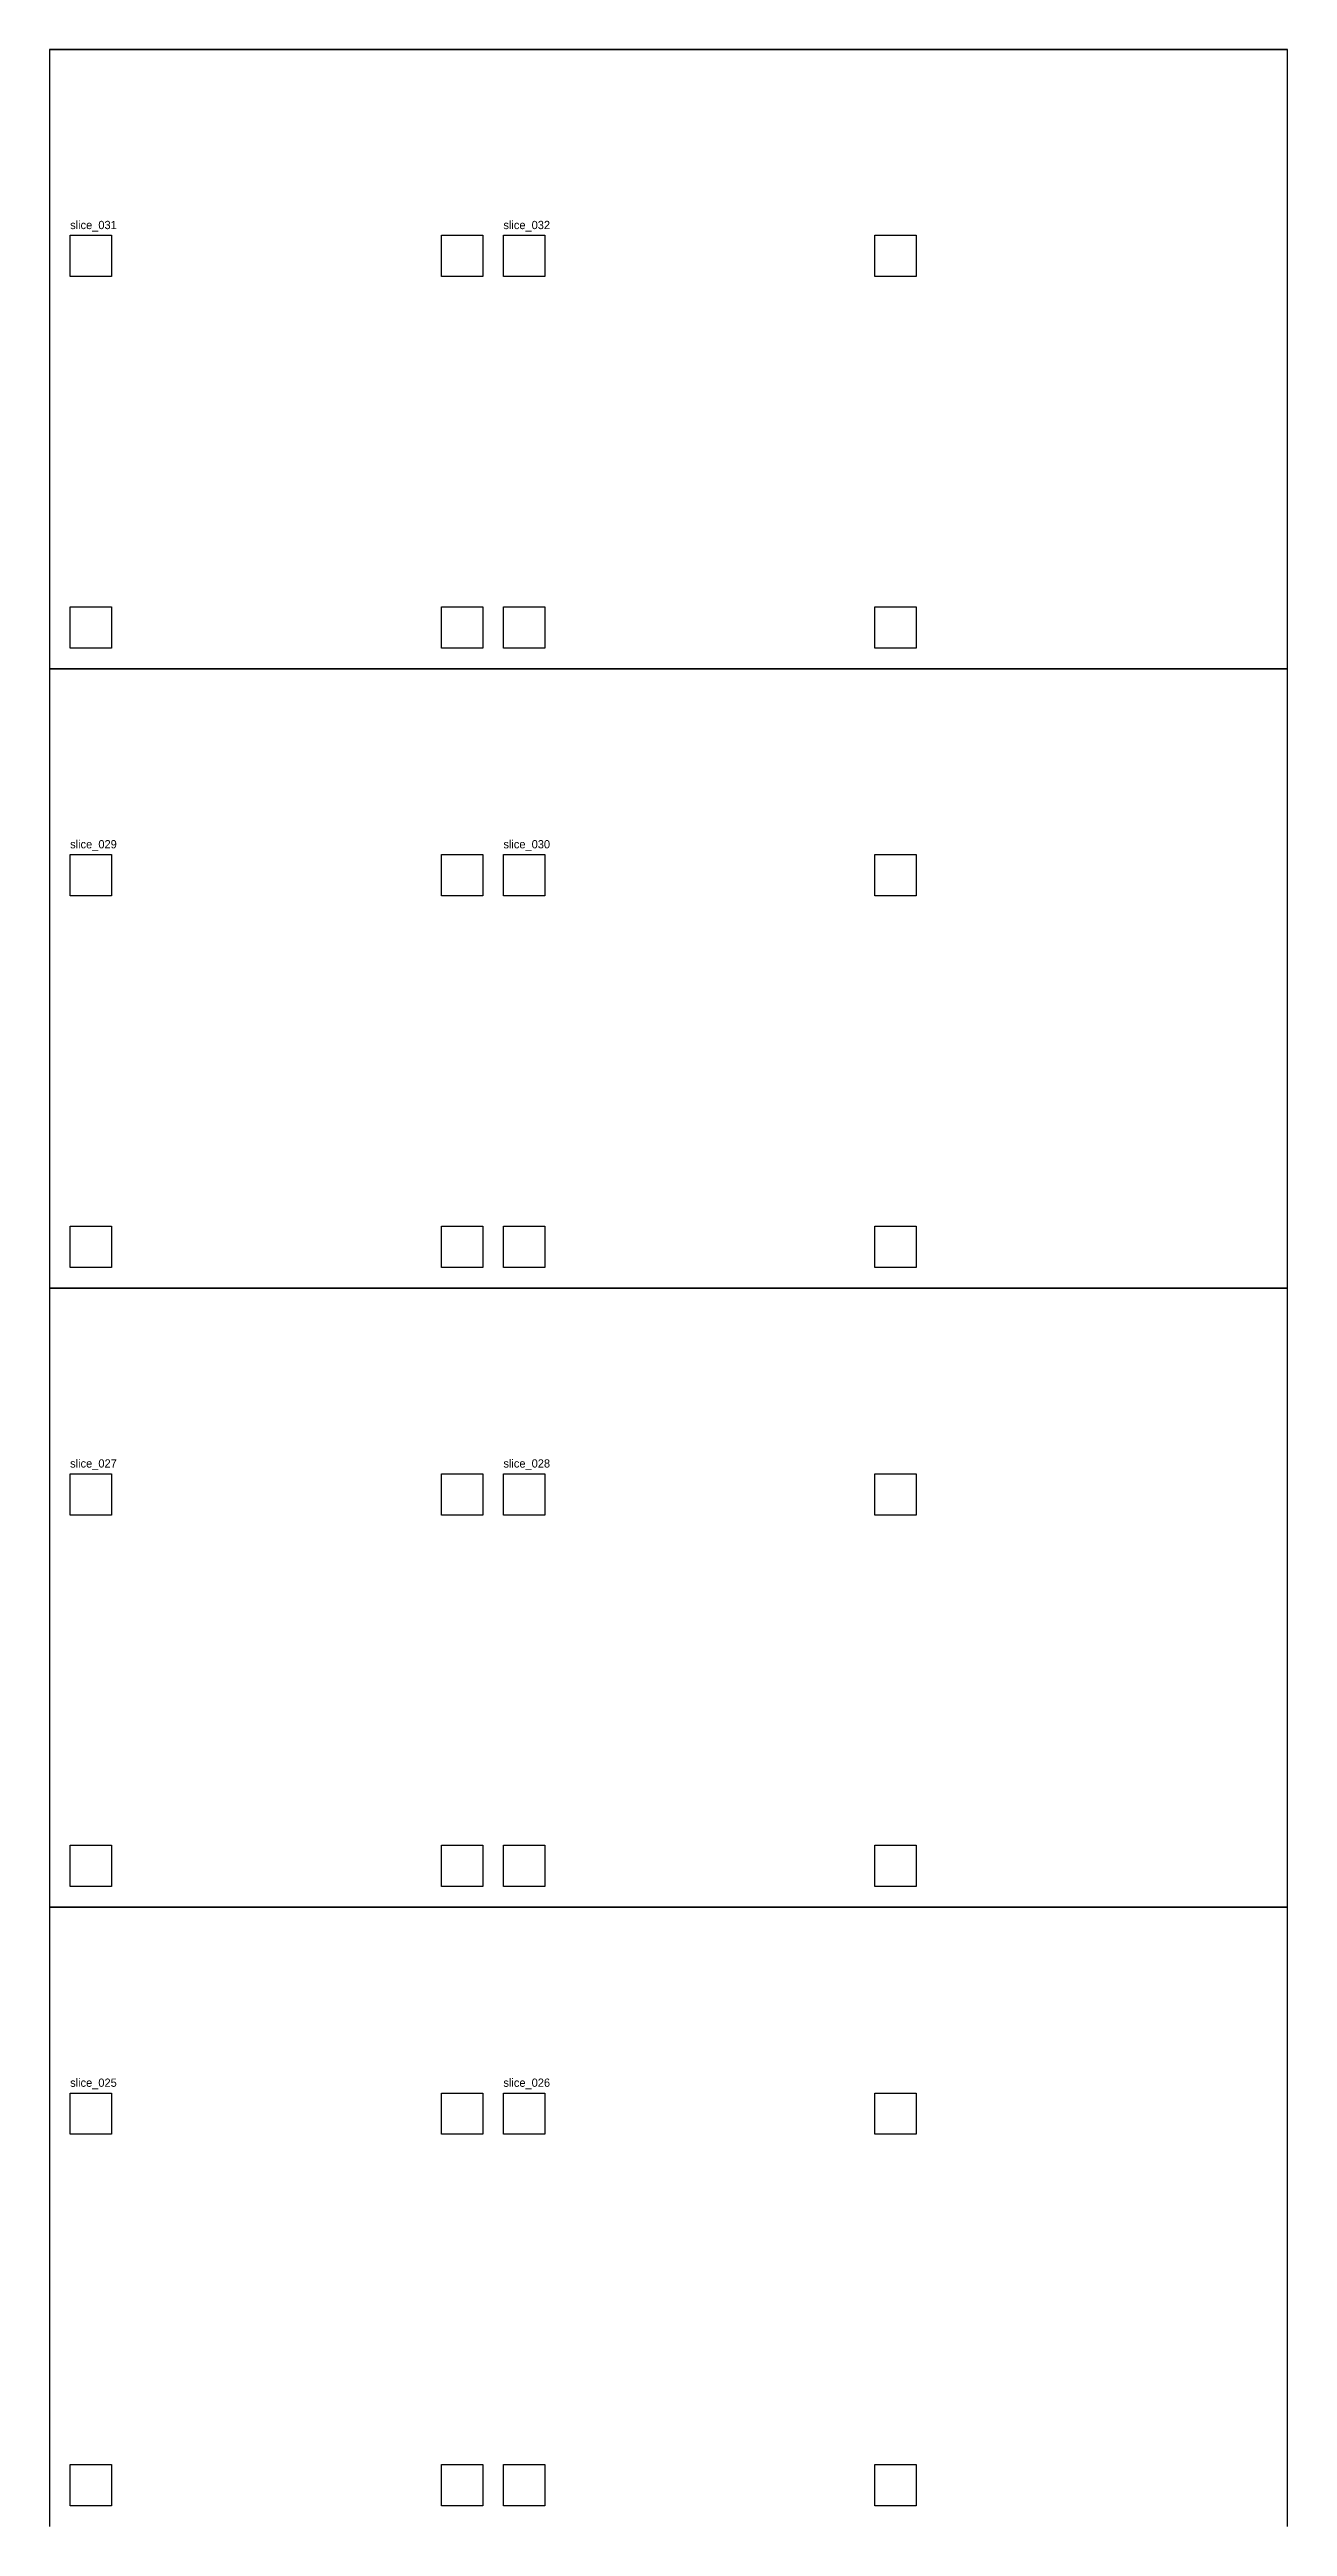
# Model space of a CAD drawing. Header units: metres. Extents: x 0 to 600, y 0 to 6600.
# Drawn here: x 0 to 600, y 3600 to 4800 of the extents above; entities that cross this region are included whole.
import ezdxf

# ---------------------------------------------------------------- set-up
doc = ezdxf.new("R2010")
doc.units = ezdxf.units.M

msp = doc.modelspace()

# ---------------------------------------------------------------- texts
at = {"layer": 'slice_025'}
msp.add_text('slice_025', height=4, dxfattribs=at).set_placement((10, 3813))
at = {"layer": 'slice_026'}
msp.add_text('slice_026', height=4, dxfattribs=at).set_placement((220, 3813))
at = {"layer": 'slice_027'}
msp.add_text('slice_027', height=4, dxfattribs=at).set_placement((10, 4113))
at = {"layer": 'slice_028'}
msp.add_text('slice_028', height=4, dxfattribs=at).set_placement((220, 4113))
at = {"layer": 'slice_029'}
msp.add_text('slice_029', height=4, dxfattribs=at).set_placement((10, 4413))
at = {"layer": 'slice_030'}
msp.add_text('slice_030', height=4, dxfattribs=at).set_placement((220, 4413))
at = {"layer": 'slice_031'}
msp.add_text('slice_031', height=4, dxfattribs=at).set_placement((10, 4713))
at = {"layer": 'slice_032'}
msp.add_text('slice_032', height=4, dxfattribs=at).set_placement((220, 4713))

# ---------------------------------------------------------------- linework, layer by layer
at = {"layer": 'sheet_boundary_13'}
for p, q in [((600, 3900), (0, 3900)), ((0, 3900), (0, 3600)), ((600, 3600), (600, 3900))]:
    msp.add_line(p, q, dxfattribs=at)
at = {"layer": 'sheet_boundary_14'}
for p, q in [((600, 4200), (0, 4200)), ((0, 4200), (0, 3900)), ((600, 3900), (600, 4200)), ((0, 3900), (600, 3900))]:
    msp.add_line(p, q, dxfattribs=at)
at = {"layer": 'sheet_boundary_15'}
for p, q in [((600, 4500), (0, 4500)), ((0, 4500), (0, 4200)), ((600, 4200), (600, 4500)), ((0, 4200), (600, 4200))]:
    msp.add_line(p, q, dxfattribs=at)
at = {"layer": 'sheet_boundary_16'}
for p, q in [((600, 4800), (0, 4800)), ((0, 4800), (0, 4500)), ((600, 4500), (600, 4800)), ((0, 4500), (600, 4500))]:
    msp.add_line(p, q, dxfattribs=at)
at = {"layer": 'sheet_boundary_17'}
msp.add_line((0, 4800), (600, 4800), dxfattribs=at)
at = {"layer": 'slice_025'}
for p, q in [((10, 3790), (10, 3810)), ((10, 3810), (30, 3810)), ((30, 3810), (30, 3790)), ((190, 3790), (190, 3810)), ((190, 3810), (210, 3810)), ((210, 3810), (210, 3790)), ((30, 3790), (10, 3790)), ((210, 3790), (190, 3790)), ((10, 3610), (10, 3630)), ((10, 3630), (30, 3630)), ((30, 3630), (30, 3610)), ((190, 3610), (190, 3630)), ((190, 3630), (210, 3630)), ((210, 3630), (210, 3610)), ((30, 3610), (10, 3610)), ((210, 3610), (190, 3610))]:
    msp.add_line(p, q, dxfattribs=at)
at = {"layer": 'slice_026'}
for p, q in [((220, 3790), (220, 3810)), ((220, 3810), (240, 3810)), ((240, 3810), (240, 3790)), ((400, 3790), (400, 3810)), ((400, 3810), (420, 3810)), ((420, 3810), (420, 3790)), ((240, 3790), (220, 3790)), ((420, 3790), (400, 3790)), ((220, 3610), (220, 3630)), ((220, 3630), (240, 3630)), ((240, 3630), (240, 3610)), ((400, 3610), (400, 3630)), ((400, 3630), (420, 3630)), ((420, 3630), (420, 3610)), ((240, 3610), (220, 3610)), ((420, 3610), (400, 3610))]:
    msp.add_line(p, q, dxfattribs=at)
at = {"layer": 'slice_027'}
for p, q in [((10, 4090), (10, 4110)), ((10, 4110), (30, 4110)), ((30, 4110), (30, 4090)), ((190, 4090), (190, 4110)), ((190, 4110), (210, 4110)), ((210, 4110), (210, 4090)), ((30, 4090), (10, 4090)), ((210, 4090), (190, 4090)), ((10, 3910), (10, 3930)), ((10, 3930), (30, 3930)), ((30, 3930), (30, 3910)), ((190, 3910), (190, 3930)), ((190, 3930), (210, 3930)), ((210, 3930), (210, 3910)), ((30, 3910), (10, 3910)), ((210, 3910), (190, 3910))]:
    msp.add_line(p, q, dxfattribs=at)
at = {"layer": 'slice_028'}
for p, q in [((220, 4090), (220, 4110)), ((220, 4110), (240, 4110)), ((240, 4110), (240, 4090)), ((400, 4090), (400, 4110)), ((400, 4110), (420, 4110)), ((420, 4110), (420, 4090)), ((240, 4090), (220, 4090)), ((420, 4090), (400, 4090)), ((220, 3910), (220, 3930)), ((220, 3930), (240, 3930)), ((240, 3930), (240, 3910)), ((400, 3910), (400, 3930)), ((400, 3930), (420, 3930)), ((420, 3930), (420, 3910)), ((240, 3910), (220, 3910)), ((420, 3910), (400, 3910))]:
    msp.add_line(p, q, dxfattribs=at)
at = {"layer": 'slice_029'}
for p, q in [((10, 4390), (10, 4410)), ((10, 4410), (30, 4410)), ((30, 4410), (30, 4390)), ((190, 4390), (190, 4410)), ((190, 4410), (210, 4410)), ((210, 4410), (210, 4390)), ((30, 4390), (10, 4390)), ((210, 4390), (190, 4390)), ((10, 4210), (10, 4230)), ((10, 4230), (30, 4230)), ((30, 4230), (30, 4210)), ((190, 4210), (190, 4230)), ((190, 4230), (210, 4230)), ((210, 4230), (210, 4210)), ((30, 4210), (10, 4210)), ((210, 4210), (190, 4210))]:
    msp.add_line(p, q, dxfattribs=at)
at = {"layer": 'slice_030'}
for p, q in [((220, 4390), (220, 4410)), ((220, 4410), (240, 4410)), ((240, 4410), (240, 4390)), ((400, 4390), (400, 4410)), ((400, 4410), (420, 4410)), ((420, 4410), (420, 4390)), ((240, 4390), (220, 4390)), ((420, 4390), (400, 4390)), ((220, 4210), (220, 4230)), ((220, 4230), (240, 4230)), ((240, 4230), (240, 4210)), ((400, 4210), (400, 4230)), ((400, 4230), (420, 4230)), ((420, 4230), (420, 4210)), ((240, 4210), (220, 4210)), ((420, 4210), (400, 4210))]:
    msp.add_line(p, q, dxfattribs=at)
at = {"layer": 'slice_031'}
for p, q in [((10, 4690), (10, 4710)), ((10, 4710), (30, 4710)), ((30, 4710), (30, 4690)), ((190, 4690), (190, 4710)), ((190, 4710), (210, 4710)), ((210, 4710), (210, 4690)), ((30, 4690), (10, 4690)), ((210, 4690), (190, 4690)), ((10, 4510), (10, 4530)), ((10, 4530), (30, 4530)), ((30, 4530), (30, 4510)), ((190, 4510), (190, 4530)), ((190, 4530), (210, 4530)), ((210, 4530), (210, 4510)), ((30, 4510), (10, 4510)), ((210, 4510), (190, 4510))]:
    msp.add_line(p, q, dxfattribs=at)
at = {"layer": 'slice_032'}
for p, q in [((220, 4690), (220, 4710)), ((220, 4710), (240, 4710)), ((240, 4710), (240, 4690)), ((400, 4690), (400, 4710)), ((400, 4710), (420, 4710)), ((420, 4710), (420, 4690)), ((240, 4690), (220, 4690)), ((420, 4690), (400, 4690)), ((220, 4510), (220, 4530)), ((220, 4530), (240, 4530)), ((240, 4530), (240, 4510)), ((400, 4510), (400, 4530)), ((400, 4530), (420, 4530)), ((420, 4530), (420, 4510)), ((240, 4510), (220, 4510)), ((420, 4510), (400, 4510))]:
    msp.add_line(p, q, dxfattribs=at)

msp.set_redraw_order([(e.dxf.handle, doc.entitydb.next_handle()) for e in msp.query("TEXT MTEXT ATTDEF DIMENSION ARC_DIMENSION")])  # texts and dimensions are drawn at this point

doc.saveas('drawing.dxf')
